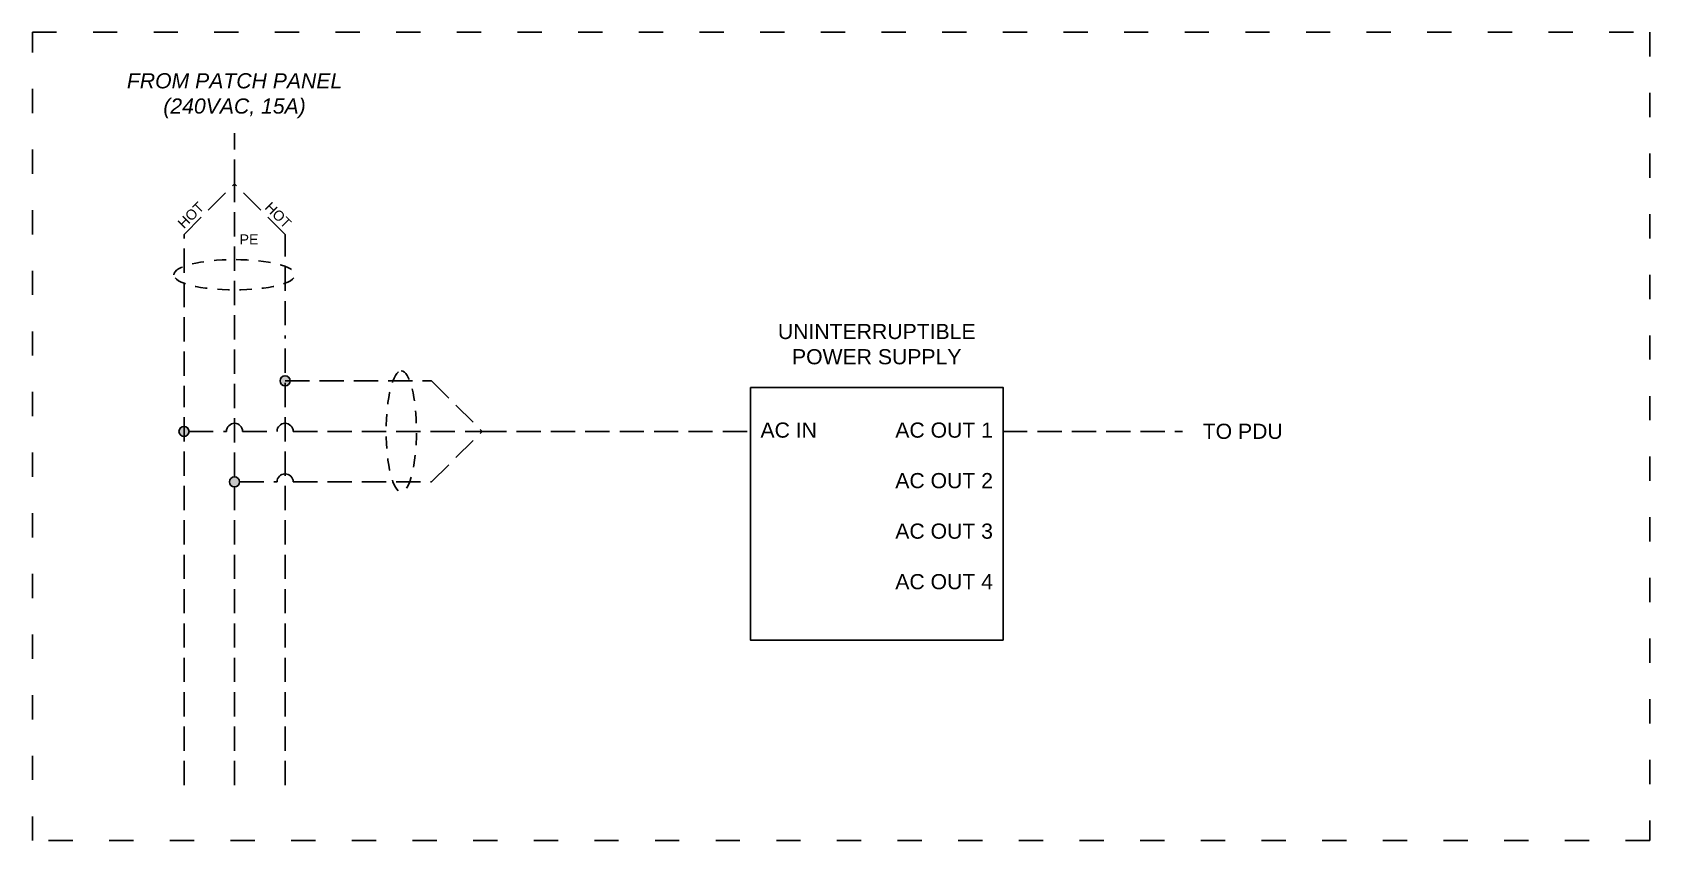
# Model space of a CAD drawing. Header units: inches. Extents: x -10 to 106, y 10 to 28.
# Drawn here: x 50.14 to 66.14, y 9.62 to 17.62 of the extents above; entities that cross this region are included whole.
import ezdxf

# ---------------------------------------------------------------- set-up
doc = ezdxf.new("R2010")
doc.units = ezdxf.units.IN
doc.header["$MEASUREMENT"] = 0
doc.linetypes.add('ACAD_ISO02W100', pattern=[15, 12, -3])
doc.linetypes.add('ACAD_ISO03W100', pattern=[30, 12, -18])
doc.styles.get("Standard").update_dxf_attribs({"font": 'arial.ttf'})

msp = doc.modelspace()

# ---------------------------------------------------------------- texts
at = {"linetype": 'ACAD_ISO02W100', "ltscale": 0.02, "insert": (52.145, 16.771), "char_height": 0.15, "attachment_point": 8}
msp.add_mtext_dynamic_manual_height_columns('{\\fArial|b0|i1|c0|p34;FROM PATCH PANEL (240VAC, 15A)}', width=2.3635, gutter_width=1, heights=[0], dxfattribs=at)
at = {"color": 3, "char_height": 0.1, "width": 4.46392}
for insert, attachment_point, rotation in [((51.645, 15.671), 7, 45), ((52.645, 15.671), 9, 315)]:
    msp.add_mtext('{\\C256;HOT}', dxfattribs=dict(at, insert=insert, attachment_point=attachment_point, rotation=rotation))
at = {"color": 3, "width": 4.46392}
for s, insert, char_height, attachment_point in [('{\\C256;PE}', (52.195, 15.521), 0.1, 7), ('{\\C256;TO PDU}', (61.723, 13.671), 0.15, 4)]:
    msp.add_mtext(s, dxfattribs=dict(at, insert=insert, char_height=char_height, attachment_point=attachment_point))
at = {"linetype": 'ACAD_ISO02W100', "ltscale": 0.02, "insert": (58.498, 14.333), "char_height": 0.15, "width": 1.97192, "attachment_point": 8}
msp.add_mtext('UNINTERRUPTIBLE POWER SUPPLY ', dxfattribs=at)
at = {"color": 3, "char_height": 0.15}
for s, insert, attachment_point in [('{\\C256;AC IN}', (57.348, 13.683), 4), ('{\\C256;AC OUT 1}', (59.648, 13.683), 6), ('{\\C256;AC OUT 2}', (59.648, 13.183), 6), ('{\\C256;AC OUT 3}', (59.648, 12.683), 6), ('{\\C256;AC OUT 4}', (59.648, 12.183), 6)]:
    msp.add_mtext_dynamic_manual_height_columns(s, width=1.47407, gutter_width=1, heights=[0], dxfattribs=dict(at, insert=insert, attachment_point=attachment_point))

# ---------------------------------------------------------------- hatches: boundary and pattern name
h = msp.add_hatch(color=1)
h.dxf.hatch_style = 1
h.paths.add_polyline_path([(52.695, 14.171, 1), (52.595, 14.171, 1)])
h.paths.add_polyline_path([(51.695, 13.671, 1), (51.595, 13.671, 1)])
h.paths.add_polyline_path([(52.095, 13.171, 1), (52.195, 13.171, 1)])

# ---------------------------------------------------------------- linework, layer by layer
at = {"color": 1, "linetype": 'ACAD_ISO02W100', "ltscale": 0.02}
for p, q in [((52.145, 16.121), (52.145, 16.621)), ((51.645, 15.621), (52.145, 16.121)), ((52.145, 13.221), (52.145, 16.121)), ((52.645, 15.621), (52.145, 16.121)), ((51.645, 14.221), (51.645, 15.621)), ((52.645, 14.721), (52.645, 15.621)), ((52.645, 10.171), (52.645, 14.621)), ((51.645, 10.171), (51.645, 14.121)), ((52.645, 14.171), (54.095, 14.171)), ((54.095, 14.171), (54.595, 13.671)), ((51.695, 13.671), (52.065, 13.671)), ((52.225, 13.671), (52.565, 13.671)), ((52.725, 13.671), (54.595, 13.671)), ((54.095, 13.171), (54.595, 13.671)), ((54.595, 13.671), (57.248, 13.671)), ((59.748, 13.671), (61.523, 13.671)), ((52.145, 10.171), (52.145, 13.121)), ((52.195, 13.171), (52.565, 13.171)), ((52.725, 13.171), (54.095, 13.171))]:
    msp.add_line(p, q, dxfattribs=at)
at = {"linetype": 'ACAD_ISO03W100', "ltscale": 0.02}
msp.add_lwpolyline([(50.145, 17.621), (66.145, 17.621), (66.145, 9.621), (50.145, 9.621)], close=True, dxfattribs=at)
msp.add_lwpolyline([(57.248, 14.106), (59.748, 14.106), (59.748, 11.606), (57.248, 11.606)], close=True)
at = {"color": 1}
for centre in [(52.645, 14.171), (51.645, 13.671), (52.145, 13.171)]:
    msp.add_circle(centre, 0.05, dxfattribs=at)
for centre in [(52.145, 13.671), (52.645, 13.671), (52.645, 13.171)]:
    msp.add_arc(centre, 0.08, 0, 180, dxfattribs=at)
at = {"linetype": 'ACAD_ISO02W100', "ltscale": 0.01}
for centre, major_axis in [((52.145, 15.221), (-0.6, 0)), ((53.795, 13.671), (0, 0.6))]:
    msp.add_ellipse(centre, major_axis=major_axis, ratio=0.25, dxfattribs=at)

msp.set_redraw_order([(e.dxf.handle, doc.entitydb.next_handle()) for e in msp.query("TEXT MTEXT ATTDEF DIMENSION ARC_DIMENSION")])  # texts and dimensions are drawn at this point

doc.saveas('drawing.dxf')
